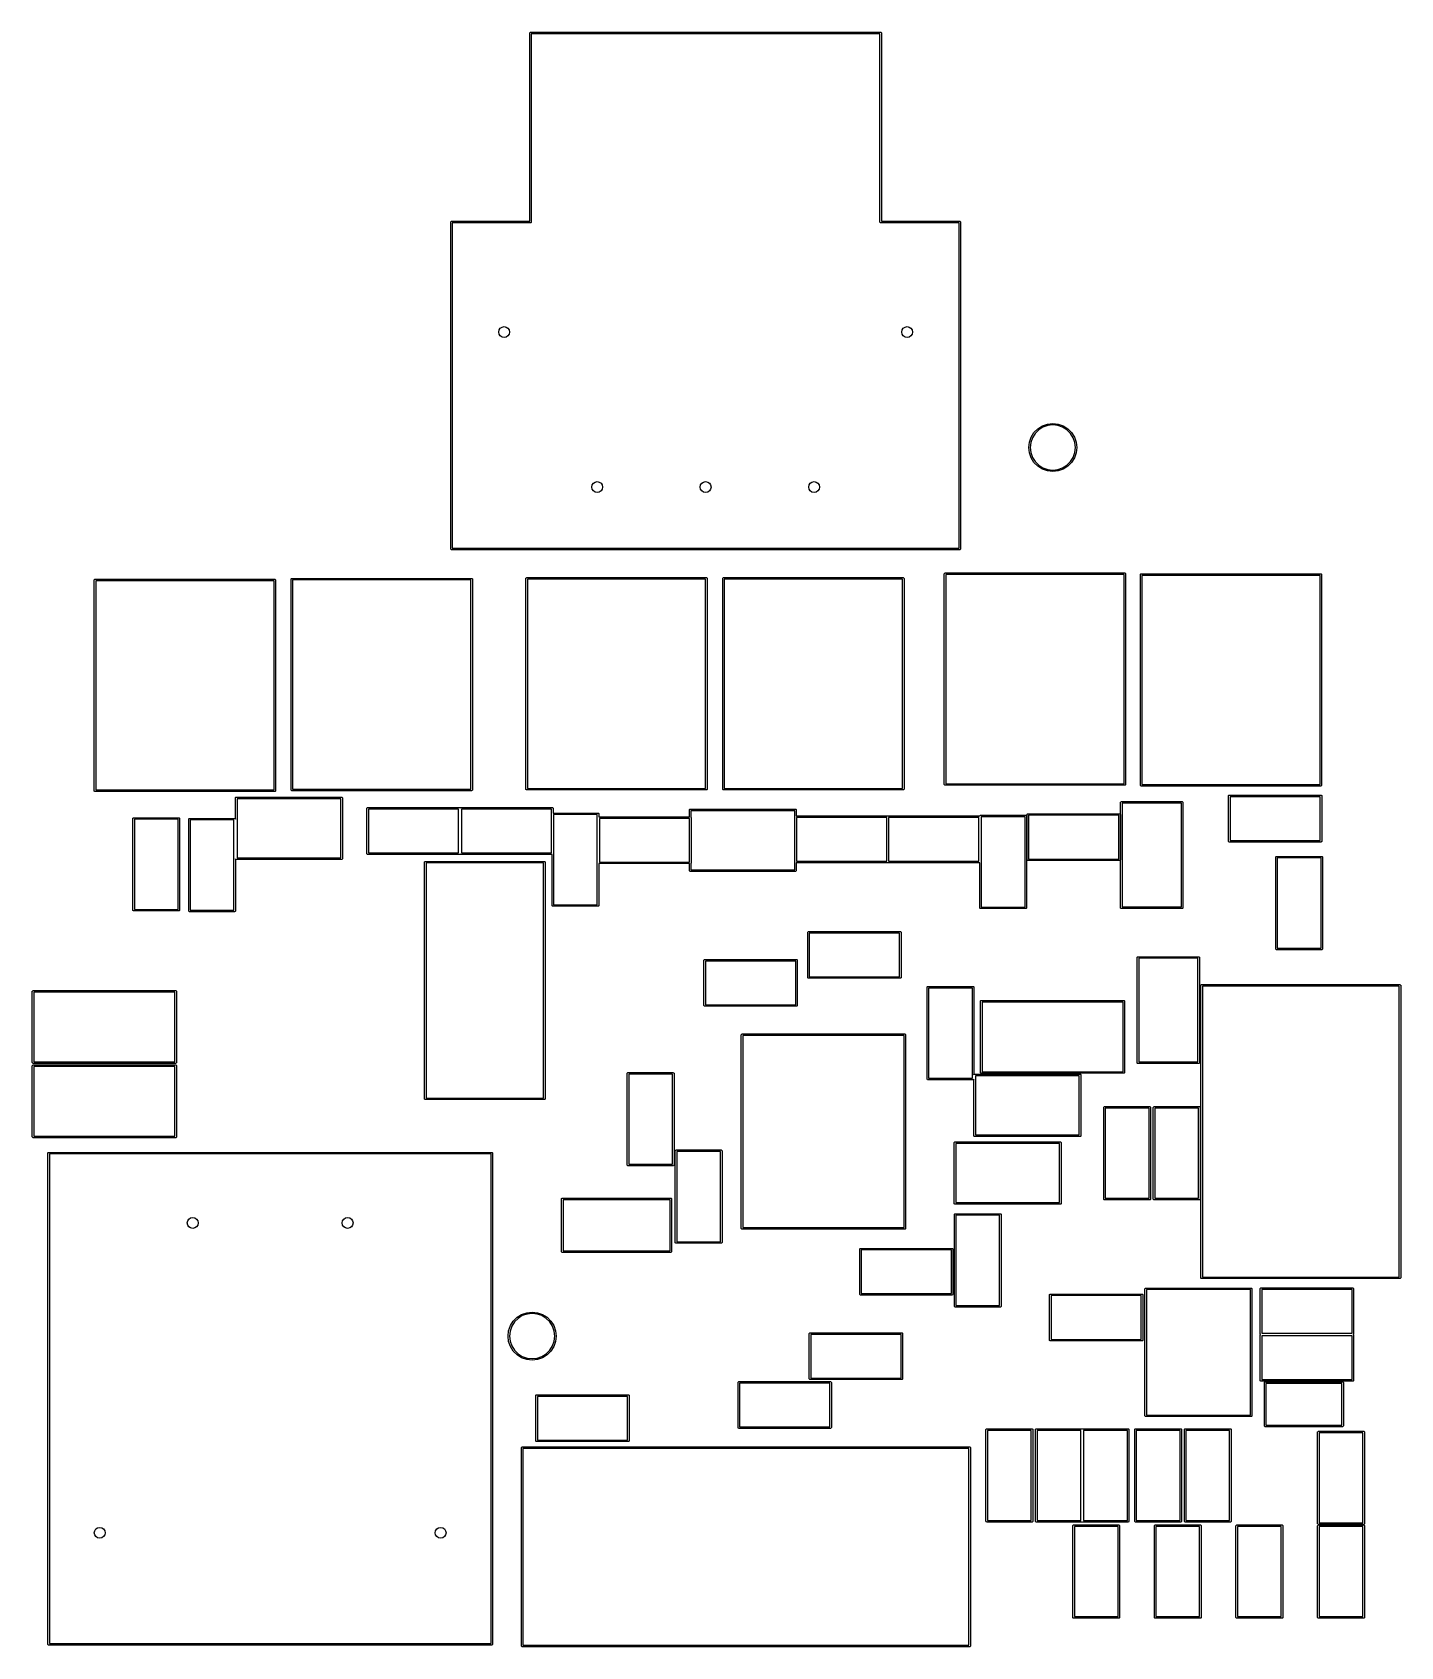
# Model space of a CAD drawing. Extents: x 4.87 to 6.61, y -5.89 to -3.84.
import ezdxf

# ---------------------------------------------------------------- set-up
doc = ezdxf.new("R2010")
doc.units = 0
doc.header["$MEASUREMENT"] = 0
doc.layers.add('BLACK', color=7, linetype='CONTINUOUS')

msp = doc.modelspace()

# ---------------------------------------------------------------- linework, layer by layer
at = {"layer": 'BLACK', "linetype": 'CONTINUOUS'}
for p, q in [((5.505, -3.8362), (5.5055, -3.8357)), ((5.5055, -3.8357), (5.5059, -3.8356)), ((5.5059, -3.8356), (5.9508, -3.8356)), ((5.9508, -3.8356), (5.9512, -3.8357)), ((5.9512, -3.8357), (5.9517, -3.8362)), ((5.5049, -3.8366), (5.505, -3.8362)), ((5.5049, -4.0758), (5.5049, -3.8366)), ((5.5069, -3.8376), (5.5069, -4.0768)), ((5.9498, -3.8376), (5.5069, -3.8376)), ((5.9498, -4.0768), (5.9498, -3.8376)), ((5.9517, -3.8362), (5.9518, -3.8366)), ((5.9518, -3.8366), (5.9518, -4.0758)), ((5.4045, -4.0768), (5.4046, -4.0764)), ((5.4045, -4.4921), (5.4045, -4.0768)), ((5.4046, -4.0764), (5.4051, -4.0759)), ((5.4051, -4.0759), (5.4055, -4.0758)), ((5.4055, -4.0758), (5.5049, -4.0758)), ((5.5059, -4.0778), (5.4065, -4.0778)), ((5.4065, -4.0778), (5.4065, -4.4911)), ((5.5063, -4.0777), (5.5059, -4.0778)), ((5.5068, -4.0771), (5.5063, -4.0777)), ((5.5069, -4.0768), (5.5068, -4.0771)), ((5.9499, -4.0771), (5.9498, -4.0768)), ((5.9504, -4.0777), (5.9499, -4.0771)), ((5.9508, -4.0778), (5.9504, -4.0777)), ((6.0502, -4.0778), (5.9508, -4.0778)), ((5.9518, -4.0758), (6.0512, -4.0758)), ((6.0502, -4.4911), (6.0502, -4.0778)), ((6.0512, -4.0758), (6.0516, -4.0759)), ((6.0516, -4.0759), (6.0521, -4.0764)), ((6.0521, -4.0764), (6.0522, -4.0768)), ((6.0522, -4.0768), (6.0522, -4.4921)), ((6.1418, -4.35), (6.1454, -4.3442)), ((6.1468, -4.3453), (6.1434, -4.3507)), ((6.1454, -4.3442), (6.1503, -4.3393)), ((6.1514, -4.3407), (6.1468, -4.3453)), ((6.1503, -4.3393), (6.1561, -4.3357)), ((6.1568, -4.3373), (6.1514, -4.3407)), ((6.1561, -4.3357), (6.1625, -4.3334)), ((6.1629, -4.3352), (6.1568, -4.3373)), ((6.1625, -4.3334), (6.1693, -4.3327)), ((6.1693, -4.3345), (6.1629, -4.3352)), ((6.1693, -4.3327), (6.1761, -4.3334)), ((6.1757, -4.3352), (6.1693, -4.3345)), ((6.1818, -4.3373), (6.1757, -4.3352)), ((6.1761, -4.3334), (6.1825, -4.3357)), ((6.1872, -4.3407), (6.1818, -4.3373)), ((6.1825, -4.3357), (6.1883, -4.3393)), ((6.1917, -4.3453), (6.1872, -4.3407)), ((6.1883, -4.3393), (6.1931, -4.3442)), ((6.1952, -4.3507), (6.1917, -4.3453)), ((6.1931, -4.3442), (6.1968, -4.35)), ((6.1388, -4.3632), (6.1395, -4.3564)), ((6.1395, -4.37), (6.1388, -4.3632)), ((6.1395, -4.3564), (6.1418, -4.35)), ((6.1413, -4.3568), (6.1406, -4.3632)), ((6.1406, -4.3632), (6.1413, -4.3696)), ((6.1434, -4.3507), (6.1413, -4.3568)), ((6.1973, -4.3568), (6.1952, -4.3507)), ((6.1968, -4.35), (6.199, -4.3564)), ((6.198, -4.3632), (6.1973, -4.3568)), ((6.1973, -4.3696), (6.198, -4.3632)), ((6.199, -4.3564), (6.1998, -4.3632)), ((6.1998, -4.3632), (6.199, -4.37)), ((6.1418, -4.3764), (6.1395, -4.37)), ((6.1413, -4.3696), (6.1434, -4.3757)), ((6.1454, -4.3822), (6.1418, -4.3764)), ((6.1434, -4.3757), (6.1468, -4.3811)), ((6.1503, -4.387), (6.1454, -4.3822)), ((6.1468, -4.3811), (6.1514, -4.3856)), ((6.1561, -4.3907), (6.1503, -4.387)), ((6.1514, -4.3856), (6.1568, -4.3891)), ((6.1568, -4.3891), (6.1629, -4.3912)), ((6.1757, -4.3912), (6.1818, -4.3891)), ((6.1818, -4.3891), (6.1872, -4.3856)), ((6.1883, -4.387), (6.1825, -4.3907)), ((6.1872, -4.3856), (6.1917, -4.3811)), ((6.1931, -4.3822), (6.1883, -4.387)), ((6.1917, -4.3811), (6.1952, -4.3757)), ((6.1968, -4.3764), (6.1931, -4.3822)), ((6.1952, -4.3757), (6.1973, -4.3696)), ((6.199, -4.37), (6.1968, -4.3764)), ((6.1625, -4.3929), (6.1561, -4.3907)), ((6.1693, -4.3937), (6.1625, -4.3929)), ((6.1629, -4.3912), (6.1693, -4.3919)), ((6.1693, -4.3919), (6.1757, -4.3912)), ((6.1761, -4.3929), (6.1693, -4.3937)), ((6.1825, -4.3907), (6.1761, -4.3929)), ((5.4065, -4.4911), (6.0502, -4.4911)), ((5.4046, -4.4925), (5.4045, -4.4921)), ((5.4051, -4.493), (5.4046, -4.4925)), ((5.4055, -4.4931), (5.4051, -4.493)), ((6.0512, -4.4931), (5.4055, -4.4931)), ((6.0516, -4.493), (6.0512, -4.4931)), ((6.0521, -4.4925), (6.0516, -4.493)), ((6.0522, -4.4921), (6.0521, -4.4925)), ((4.9518, -4.5311), (4.9524, -4.5306)), ((4.9518, -4.5315), (4.9518, -4.5311)), ((4.9518, -4.7992), (4.9518, -4.5315)), ((4.9524, -4.5306), (4.9528, -4.5305)), ((4.9528, -4.5305), (5.1811, -4.5305)), ((4.9537, -4.5325), (4.9537, -4.7982)), ((5.1801, -4.5325), (4.9537, -4.5325)), ((5.1801, -4.7982), (5.1801, -4.5325)), ((5.1811, -4.5305), (5.1815, -4.5306)), ((5.1815, -4.5306), (5.182, -4.5311)), ((5.182, -4.5311), (5.1821, -4.5315)), ((5.1821, -4.5315), (5.1821, -4.7992)), ((5.2018, -4.5301), (5.2024, -4.5296)), ((5.2018, -4.5305), (5.2018, -4.5301)), ((5.2018, -4.7982), (5.2018, -4.5305)), ((5.2024, -4.5296), (5.2028, -4.5295)), ((5.2028, -4.5295), (5.4311, -4.5295)), ((5.2037, -4.5315), (5.2037, -4.7972)), ((5.4301, -4.5315), (5.2037, -4.5315)), ((5.4301, -4.7972), (5.4301, -4.5315)), ((5.4311, -4.5295), (5.4315, -4.5296)), ((5.4315, -4.5296), (5.432, -4.5301)), ((5.432, -4.5301), (5.4321, -4.5305)), ((5.4321, -4.5305), (5.4321, -4.7982)), ((5.5, -4.5295), (5.5001, -4.5292)), ((5.5, -4.7972), (5.5, -4.5295)), ((5.5001, -4.5292), (5.5006, -4.5286)), ((5.5006, -4.5286), (5.501, -4.5285)), ((5.501, -4.5285), (5.7293, -4.5285)), ((5.502, -4.5305), (5.502, -4.7963)), ((5.7283, -4.5305), (5.502, -4.5305)), ((5.7283, -4.7963), (5.7283, -4.5305)), ((5.7293, -4.5285), (5.7297, -4.5286)), ((5.7297, -4.5286), (5.7302, -4.5292)), ((5.7302, -4.5292), (5.7303, -4.5295)), ((5.7303, -4.5295), (5.7303, -4.7972)), ((5.75, -4.5295), (5.7501, -4.5292)), ((5.75, -4.7972), (5.75, -4.5295)), ((5.7501, -4.5292), (5.7506, -4.5286)), ((5.7506, -4.5286), (5.751, -4.5285)), ((5.751, -4.5285), (5.9793, -4.5285)), ((5.752, -4.5305), (5.752, -4.7963)), ((5.9783, -4.5305), (5.752, -4.5305)), ((5.9783, -4.7963), (5.9783, -4.5305)), ((5.9793, -4.5285), (5.9797, -4.5286)), ((5.9797, -4.5286), (5.9802, -4.5292)), ((5.9802, -4.5292), (5.9803, -4.5295)), ((5.9803, -4.5295), (5.9803, -4.7972)), ((6.0315, -4.5236), (6.0316, -4.5232)), ((6.0315, -4.7913), (6.0315, -4.5236)), ((6.0316, -4.5232), (6.0321, -4.5227)), ((6.0321, -4.5227), (6.0325, -4.5226)), ((6.0325, -4.5226), (6.2608, -4.5226)), ((6.0335, -4.5246), (6.0335, -4.7904)), ((6.2598, -4.5246), (6.0335, -4.5246)), ((6.2598, -4.7904), (6.2598, -4.5246)), ((6.2608, -4.5226), (6.2612, -4.5227)), ((6.2612, -4.5227), (6.2617, -4.5232)), ((6.2617, -4.5232), (6.2618, -4.5236)), ((6.2618, -4.5236), (6.2618, -4.7913)), ((6.2805, -4.5246), (6.2806, -4.5242)), ((6.2805, -4.7923), (6.2805, -4.5246)), ((6.2806, -4.5242), (6.2811, -4.5237)), ((6.2811, -4.5237), (6.2815, -4.5236)), ((6.2815, -4.5236), (6.5098, -4.5236)), ((6.2825, -4.5256), (6.2825, -4.7913)), ((6.5089, -4.5256), (6.2825, -4.5256)), ((6.5089, -4.7913), (6.5089, -4.5256)), ((6.5098, -4.5236), (6.5102, -4.5237)), ((6.5102, -4.5237), (6.5108, -4.5242)), ((6.5108, -4.5242), (6.5108, -4.5246)), ((6.5108, -4.5246), (6.5108, -4.7923)), ((4.9518, -4.7996), (4.9518, -4.7992)), ((4.9524, -4.8001), (4.9518, -4.7996)), ((4.9537, -4.7982), (5.1801, -4.7982)), ((5.182, -4.7996), (5.1815, -4.8001)), ((5.1821, -4.7992), (5.182, -4.7996)), ((5.2018, -4.7986), (5.2018, -4.7982)), ((5.2024, -4.7991), (5.2018, -4.7986)), ((5.2028, -4.7992), (5.2024, -4.7991)), ((5.4311, -4.7992), (5.2028, -4.7992)), ((5.2037, -4.7972), (5.4301, -4.7972)), ((5.4315, -4.7991), (5.4311, -4.7992)), ((5.432, -4.7986), (5.4315, -4.7991)), ((5.4321, -4.7982), (5.432, -4.7986)), ((5.5001, -4.7976), (5.5, -4.7972)), ((5.5006, -4.7982), (5.5001, -4.7976)), ((5.501, -4.7982), (5.5006, -4.7982)), ((5.7293, -4.7982), (5.501, -4.7982)), ((5.502, -4.7963), (5.7283, -4.7963)), ((5.7297, -4.7982), (5.7293, -4.7982)), ((5.7302, -4.7976), (5.7297, -4.7982)), ((5.7303, -4.7972), (5.7302, -4.7976)), ((5.7501, -4.7976), (5.75, -4.7972)), ((5.7506, -4.7982), (5.7501, -4.7976)), ((5.751, -4.7982), (5.7506, -4.7982)), ((5.9793, -4.7982), (5.751, -4.7982)), ((5.752, -4.7963), (5.9783, -4.7963)), ((5.9797, -4.7982), (5.9793, -4.7982)), ((5.9802, -4.7976), (5.9797, -4.7982)), ((5.9803, -4.7972), (5.9802, -4.7976)), ((6.0316, -4.7917), (6.0315, -4.7913)), ((6.0321, -4.7922), (6.0316, -4.7917)), ((6.0325, -4.7923), (6.0321, -4.7922)), ((6.2608, -4.7923), (6.0325, -4.7923)), ((6.0335, -4.7904), (6.2598, -4.7904)), ((6.2612, -4.7922), (6.2608, -4.7923)), ((6.2617, -4.7917), (6.2612, -4.7922)), ((6.2618, -4.7913), (6.2617, -4.7917)), ((6.2806, -4.7927), (6.2805, -4.7923)), ((6.2811, -4.7932), (6.2806, -4.7927)), ((6.2815, -4.7933), (6.2811, -4.7932)), ((6.5098, -4.7933), (6.2815, -4.7933)), ((6.2825, -4.7913), (6.5089, -4.7913)), ((6.5102, -4.7932), (6.5098, -4.7933)), ((6.5108, -4.7927), (6.5102, -4.7932)), ((6.5108, -4.7923), (6.5108, -4.7927)), ((4.9528, -4.8002), (4.9524, -4.8001)), ((5.1811, -4.8002), (4.9528, -4.8002)), ((5.1311, -4.8084), (5.1312, -4.808)), ((5.1311, -4.8354), (5.1311, -4.8084)), ((5.1312, -4.808), (5.1317, -4.8075)), ((5.1317, -4.8075), (5.1321, -4.8074)), ((5.1321, -4.8074), (5.2659, -4.8074)), ((5.1331, -4.8094), (5.1331, -4.8846)), ((5.2649, -4.8094), (5.1331, -4.8094)), ((5.1815, -4.8001), (5.1811, -4.8002)), ((5.2649, -4.8846), (5.2649, -4.8094)), ((5.2659, -4.8074), (5.2663, -4.8075)), ((5.2663, -4.8075), (5.2668, -4.808)), ((5.2668, -4.808), (5.2669, -4.8084)), ((5.2669, -4.8084), (5.2669, -4.8856)), ((6.2554, -4.8141), (6.2555, -4.8137)), ((6.2554, -4.9479), (6.2554, -4.8141)), ((6.2555, -4.8137), (6.256, -4.8132)), ((6.256, -4.8132), (6.2564, -4.8131)), ((6.2564, -4.8131), (6.3336, -4.8131)), ((6.2574, -4.8151), (6.2574, -4.9469)), ((6.3326, -4.8151), (6.2574, -4.8151)), ((6.3326, -4.9469), (6.3326, -4.8151)), ((6.3336, -4.8131), (6.334, -4.8132)), ((6.334, -4.8132), (6.3345, -4.8137)), ((6.3345, -4.8137), (6.3346, -4.8141)), ((6.3346, -4.8141), (6.3346, -4.9479)), ((6.3925, -4.8059), (6.3926, -4.8055)), ((6.3925, -4.8634), (6.3925, -4.8059)), ((6.3926, -4.8055), (6.3931, -4.805)), ((6.3931, -4.805), (6.3935, -4.8049)), ((6.3935, -4.8049), (6.51, -4.8049)), ((6.3945, -4.8069), (6.3945, -4.8624)), ((6.5091, -4.8069), (6.3945, -4.8069)), ((6.5091, -4.8624), (6.5091, -4.8069)), ((6.51, -4.8049), (6.5104, -4.805)), ((6.5104, -4.805), (6.5109, -4.8055)), ((6.5109, -4.8055), (6.511, -4.8059)), ((6.511, -4.8059), (6.511, -4.8634)), ((5.0008, -4.8344), (5.0009, -4.8341)), ((5.0008, -4.951), (5.0008, -4.8344)), ((5.0009, -4.8341), (5.0014, -4.8335)), ((5.0014, -4.8335), (5.0018, -4.8335)), ((5.0018, -4.8335), (5.0593, -4.8335)), ((5.0028, -4.8354), (5.0028, -4.95)), ((5.0583, -4.8354), (5.0028, -4.8354)), ((5.0583, -4.95), (5.0583, -4.8354)), ((5.0593, -4.8335), (5.0596, -4.8335)), ((5.0596, -4.8335), (5.0602, -4.8341)), ((5.0602, -4.8341), (5.0602, -4.8344)), ((5.0602, -4.8344), (5.0602, -4.951)), ((5.0717, -4.8351), (5.0723, -4.8345)), ((5.0717, -4.8354), (5.0717, -4.8351)), ((5.0717, -4.952), (5.0717, -4.8354)), ((5.0723, -4.8345), (5.0726, -4.8344)), ((5.0726, -4.8344), (5.1301, -4.8344)), ((5.0736, -4.8364), (5.0736, -4.951)), ((5.1291, -4.8364), (5.0736, -4.8364)), ((5.1291, -4.951), (5.1291, -4.8364)), ((5.1301, -4.8344), (5.1305, -4.8345)), ((5.1305, -4.8345), (5.131, -4.8351)), ((5.131, -4.8351), (5.1311, -4.8354)), ((5.298, -4.8217), (5.2981, -4.8213)), ((5.298, -4.8791), (5.298, -4.8217)), ((5.2981, -4.8213), (5.2986, -4.8207)), ((5.2986, -4.8207), (5.299, -4.8207)), ((5.299, -4.8207), (5.4156, -4.8207)), ((5.3, -4.8226), (5.3, -4.8781)), ((5.4146, -4.8226), (5.3, -4.8226)), ((5.4146, -4.8781), (5.4146, -4.8226)), ((5.4156, -4.8207), (5.4159, -4.8207)), ((5.4159, -4.8207), (5.4163, -4.8212)), ((5.4163, -4.8212), (5.4167, -4.8207)), ((5.4167, -4.8207), (5.4171, -4.8207)), ((5.4171, -4.8207), (5.5337, -4.8207)), ((5.4181, -4.8226), (5.4181, -4.8781)), ((5.5327, -4.8226), (5.4181, -4.8226)), ((5.5327, -4.8781), (5.5327, -4.8226)), ((5.5337, -4.8207), (5.534, -4.8207)), ((5.534, -4.8207), (5.5346, -4.8213)), ((5.5346, -4.8213), (5.5346, -4.8217)), ((5.5346, -4.8217), (5.5346, -4.8276)), ((5.5346, -4.8276), (5.5917, -4.8276)), ((5.5352, -4.8295), (5.5352, -4.9441)), ((5.5907, -4.8295), (5.5352, -4.8295)), ((5.5907, -4.9441), (5.5907, -4.8295)), ((5.5917, -4.8276), (5.5921, -4.8276)), ((5.5921, -4.8276), (5.5926, -4.8282)), ((5.5926, -4.8282), (5.5927, -4.8285)), ((5.5927, -4.8285), (5.5927, -4.8325)), ((5.5927, -4.8325), (5.7077, -4.8325)), ((5.5933, -4.8344), (5.5933, -4.89)), ((5.7077, -4.8344), (5.5933, -4.8344)), ((5.7077, -4.8236), (5.7078, -4.8232)), ((5.7077, -4.8325), (5.7077, -4.8236)), ((5.7077, -4.89), (5.7077, -4.8344)), ((5.7078, -4.8232), (5.7083, -4.8227)), ((5.7083, -4.8227), (5.7087, -4.8226)), ((5.7087, -4.8226), (5.8425, -4.8226)), ((5.7096, -4.8246), (5.7096, -4.833)), ((5.8415, -4.8246), (5.7096, -4.8246)), ((5.7096, -4.833), (5.7098, -4.8331)), ((5.7098, -4.8331), (5.7098, -4.8335)), ((5.7098, -4.8335), (5.7098, -4.8909)), ((5.8415, -4.8998), (5.8415, -4.8246)), ((5.8425, -4.8226), (5.8429, -4.8227)), ((5.8429, -4.8227), (5.8434, -4.8232)), ((5.8434, -4.8232), (5.8435, -4.8236)), ((5.8435, -4.8236), (5.8435, -4.8313)), ((5.8435, -4.8313), (5.9593, -4.8313)), ((5.8437, -4.8332), (5.8437, -4.8888)), ((5.9583, -4.8332), (5.8437, -4.8332)), ((5.9583, -4.8888), (5.9583, -4.8332)), ((5.9593, -4.8313), (5.9595, -4.8313)), ((5.9595, -4.8313), (5.9597, -4.8313)), ((5.9597, -4.8313), (6.0763, -4.8313)), ((5.9607, -4.8332), (5.9607, -4.8888)), ((6.0753, -4.8332), (5.9607, -4.8332)), ((6.0753, -4.8888), (6.0753, -4.8332)), ((6.0763, -4.8313), (6.0766, -4.8313)), ((6.0766, -4.8311), (6.0772, -4.8306)), ((6.0766, -4.8313), (6.0766, -4.8311)), ((6.0772, -4.8306), (6.0776, -4.8305)), ((6.0776, -4.8305), (6.135, -4.8305)), ((6.0785, -4.8325), (6.0785, -4.947)), ((6.1341, -4.8325), (6.0785, -4.8325)), ((6.1341, -4.947), (6.1341, -4.8325)), ((6.135, -4.8305), (6.1354, -4.8306)), ((6.1354, -4.8306), (6.1359, -4.8311)), ((6.1359, -4.8311), (6.136, -4.8315)), ((6.136, -4.8315), (6.136, -4.948)), ((6.1366, -4.8295), (6.1367, -4.8292)), ((6.1366, -4.887), (6.1366, -4.8295)), ((6.1367, -4.8292), (6.1372, -4.8286)), ((6.1372, -4.8286), (6.1376, -4.8285)), ((6.1376, -4.8285), (6.2541, -4.8285)), ((6.1386, -4.8305), (6.1386, -4.886)), ((6.2531, -4.8305), (6.1386, -4.8305)), ((6.2531, -4.886), (6.2531, -4.8305)), ((6.2541, -4.8285), (6.2545, -4.8286)), ((6.2545, -4.8286), (6.255, -4.8292)), ((6.255, -4.8292), (6.2551, -4.8295)), ((6.2551, -4.8295), (6.2551, -4.887)), ((5.2981, -4.8795), (5.298, -4.8791)), ((5.2986, -4.88), (5.2981, -4.8795)), ((5.299, -4.8801), (5.2986, -4.88)), ((5.4156, -4.8801), (5.299, -4.8801)), ((5.3, -4.8781), (5.4146, -4.8781)), ((5.4159, -4.88), (5.4156, -4.8801)), ((5.4163, -4.8796), (5.4159, -4.88)), ((5.4167, -4.88), (5.4163, -4.8796)), ((5.4171, -4.8801), (5.4167, -4.88)), ((5.5333, -4.8801), (5.4171, -4.8801)), ((5.4181, -4.8781), (5.5327, -4.8781)), ((5.5333, -4.9451), (5.5333, -4.8801)), ((6.3926, -4.8638), (6.3925, -4.8634)), ((6.3931, -4.8643), (6.3926, -4.8638)), ((6.3935, -4.8644), (6.3931, -4.8643)), ((6.51, -4.8644), (6.3935, -4.8644)), ((6.3945, -4.8624), (6.5091, -4.8624)), ((6.5104, -4.8643), (6.51, -4.8644)), ((6.5109, -4.8638), (6.5104, -4.8643)), ((6.511, -4.8634), (6.5109, -4.8638)), ((5.1312, -4.886), (5.1311, -4.8857)), ((5.1311, -4.8857), (5.1311, -4.952)), ((5.1317, -4.8865), (5.1312, -4.886)), ((5.1321, -4.8866), (5.1317, -4.8865)), ((5.2659, -4.8866), (5.1321, -4.8866)), ((5.1331, -4.8846), (5.2649, -4.8846)), ((5.2663, -4.8865), (5.2659, -4.8866)), ((5.2668, -4.886), (5.2663, -4.8865)), ((5.2669, -4.8856), (5.2668, -4.886)), ((5.3713, -4.8896), (5.3719, -4.8891)), ((5.3713, -4.89), (5.3713, -4.8896)), ((5.3713, -5.1907), (5.3713, -4.89)), ((5.3719, -4.8891), (5.3722, -4.889)), ((5.3722, -4.889), (5.5234, -4.889)), ((5.3732, -4.8909), (5.3732, -5.1898)), ((5.5224, -4.8909), (5.3732, -4.8909)), ((5.5224, -5.1898), (5.5224, -4.8909)), ((5.5234, -4.889), (5.5238, -4.8891)), ((5.5238, -4.8891), (5.5243, -4.8896)), ((5.5243, -4.8896), (5.5244, -4.89)), ((5.5244, -4.89), (5.5244, -5.1907)), ((5.7077, -4.8919), (5.5927, -4.8919)), ((5.5927, -4.8919), (5.5927, -4.9451)), ((5.5933, -4.89), (5.7077, -4.89)), ((5.7077, -4.9008), (5.7077, -4.8919)), ((5.7078, -4.9012), (5.7077, -4.9008)), ((5.7083, -4.9017), (5.7078, -4.9012)), ((5.7087, -4.9018), (5.7083, -4.9017)), ((5.8425, -4.9018), (5.7087, -4.9018)), ((5.7098, -4.8913), (5.7096, -4.8914)), ((5.7096, -4.8914), (5.7096, -4.8998)), ((5.7096, -4.8998), (5.8415, -4.8998)), ((5.7098, -4.8909), (5.7098, -4.8913)), ((5.8429, -4.9017), (5.8425, -4.9018)), ((5.8434, -4.9012), (5.8429, -4.9017)), ((5.8435, -4.9008), (5.8434, -4.9012)), ((5.9593, -4.8907), (5.8435, -4.8907)), ((5.8435, -4.8907), (5.8435, -4.9008)), ((5.8437, -4.8888), (5.9583, -4.8888)), ((5.9595, -4.8907), (5.9593, -4.8907)), ((5.9597, -4.8907), (5.9595, -4.8907)), ((6.0763, -4.8907), (5.9597, -4.8907)), ((5.9607, -4.8888), (6.0753, -4.8888)), ((6.0766, -4.8907), (6.0763, -4.8907)), ((6.0766, -4.948), (6.0766, -4.8907)), ((6.1367, -4.8874), (6.1366, -4.887)), ((6.1372, -4.8879), (6.1367, -4.8874)), ((6.1376, -4.888), (6.1372, -4.8879)), ((6.2541, -4.888), (6.1376, -4.888)), ((6.1386, -4.886), (6.2531, -4.886)), ((6.2545, -4.8879), (6.2541, -4.888)), ((6.255, -4.8874), (6.2545, -4.8879)), ((6.2551, -4.887), (6.255, -4.8874)), ((6.4526, -4.8833), (6.4532, -4.8828)), ((6.4526, -4.8837), (6.4526, -4.8833)), ((6.4526, -5.0002), (6.4526, -4.8837)), ((6.4532, -4.8828), (6.4535, -4.8827)), ((6.4535, -4.8827), (6.511, -4.8827)), ((6.4545, -4.8846), (6.4545, -4.9992)), ((6.51, -4.8846), (6.4545, -4.8846)), ((6.51, -4.9992), (6.51, -4.8846)), ((6.511, -4.8827), (6.5114, -4.8828)), ((6.5114, -4.8828), (6.5119, -4.8833)), ((6.5119, -4.8833), (6.512, -4.8837)), ((6.512, -4.8837), (6.512, -5.0002)), ((5.0009, -4.9514), (5.0008, -4.951)), ((5.0014, -4.9519), (5.0009, -4.9514)), ((5.0018, -4.952), (5.0014, -4.9519)), ((5.0593, -4.952), (5.0018, -4.952)), ((5.0028, -4.95), (5.0583, -4.95)), ((5.0596, -4.9519), (5.0593, -4.952)), ((5.0602, -4.9514), (5.0596, -4.9519)), ((5.0602, -4.951), (5.0602, -4.9514)), ((5.0717, -4.9523), (5.0717, -4.952)), ((5.0723, -4.9529), (5.0717, -4.9523)), ((5.0726, -4.953), (5.0723, -4.9529)), ((5.1301, -4.953), (5.0726, -4.953)), ((5.0736, -4.951), (5.1291, -4.951)), ((5.1305, -4.9529), (5.1301, -4.953)), ((5.131, -4.9523), (5.1305, -4.9529)), ((5.1311, -4.952), (5.131, -4.9523)), ((5.5333, -4.9455), (5.5333, -4.9451)), ((5.5339, -4.946), (5.5333, -4.9455)), ((5.5343, -4.9461), (5.5339, -4.946)), ((5.5917, -4.9461), (5.5343, -4.9461)), ((5.5352, -4.9441), (5.5907, -4.9441)), ((5.5921, -4.946), (5.5917, -4.9461)), ((5.5926, -4.9455), (5.5921, -4.946)), ((5.5927, -4.9451), (5.5926, -4.9455)), ((6.0766, -4.9484), (6.0766, -4.948)), ((6.0772, -4.9489), (6.0766, -4.9484)), ((6.0776, -4.949), (6.0772, -4.9489)), ((6.135, -4.949), (6.0776, -4.949)), ((6.0785, -4.947), (6.1341, -4.947)), ((6.1354, -4.9489), (6.135, -4.949)), ((6.1359, -4.9484), (6.1354, -4.9489)), ((6.136, -4.948), (6.1359, -4.9484)), ((6.2555, -4.9483), (6.2554, -4.9479)), ((6.256, -4.9488), (6.2555, -4.9483)), ((6.2564, -4.9489), (6.256, -4.9488)), ((6.3336, -4.9489), (6.2564, -4.9489)), ((6.2574, -4.9469), (6.3326, -4.9469)), ((6.334, -4.9488), (6.3336, -4.9489)), ((6.3345, -4.9483), (6.334, -4.9488)), ((6.3346, -4.9479), (6.3345, -4.9483)), ((5.8581, -4.9788), (5.8587, -4.9782)), ((5.8581, -4.9791), (5.8581, -4.9788)), ((5.8581, -5.0366), (5.8581, -4.9791)), ((5.8587, -4.9782), (5.8591, -4.9781)), ((5.8591, -4.9781), (5.9756, -4.9781)), ((5.86, -4.9801), (5.86, -5.0356)), ((5.9746, -4.9801), (5.86, -4.9801)), ((5.9746, -5.0356), (5.9746, -4.9801)), ((5.9756, -4.9781), (5.976, -4.9782)), ((5.976, -4.9782), (5.9765, -4.9788)), ((5.9765, -4.9788), (5.9766, -4.9791)), ((5.9766, -4.9791), (5.9766, -5.0366)), ((6.4526, -5.0006), (6.4526, -5.0002)), ((6.4532, -5.0011), (6.4526, -5.0006)), ((6.4535, -5.0012), (6.4532, -5.0011)), ((6.511, -5.0012), (6.4535, -5.0012)), ((6.4545, -4.9992), (6.51, -4.9992)), ((6.5114, -5.0011), (6.511, -5.0012)), ((6.5119, -5.0006), (6.5114, -5.0011)), ((6.512, -5.0002), (6.5119, -5.0006)), ((5.7262, -5.0146), (5.7263, -5.0142)), ((5.7262, -5.072), (5.7262, -5.0146)), ((5.7263, -5.0142), (5.7268, -5.0137)), ((5.7268, -5.0137), (5.7272, -5.0136)), ((5.7272, -5.0136), (5.8437, -5.0136)), ((5.7281, -5.0156), (5.7281, -5.0711)), ((5.8427, -5.0156), (5.7281, -5.0156)), ((5.8427, -5.0711), (5.8427, -5.0156)), ((5.8437, -5.0136), (5.8441, -5.0137)), ((5.8441, -5.0137), (5.8446, -5.0142)), ((5.8446, -5.0142), (5.8447, -5.0146)), ((5.8447, -5.0146), (5.8447, -5.072)), ((6.2764, -5.0111), (6.2765, -5.0107)), ((6.2764, -5.1449), (6.2764, -5.0111)), ((6.2765, -5.0107), (6.277, -5.0102)), ((6.277, -5.0102), (6.2774, -5.0101)), ((6.2774, -5.0101), (6.3546, -5.0101)), ((6.2784, -5.0121), (6.2784, -5.1439)), ((6.3536, -5.0121), (6.2784, -5.0121)), ((6.3536, -5.1439), (6.3536, -5.0121)), ((6.3546, -5.0101), (6.355, -5.0102)), ((6.355, -5.0102), (6.3555, -5.0107)), ((6.3555, -5.0107), (6.3556, -5.0111)), ((6.3556, -5.0111), (6.3556, -5.1449)), ((5.8581, -5.037), (5.8581, -5.0366)), ((5.8587, -5.0375), (5.8581, -5.037)), ((5.8591, -5.0376), (5.8587, -5.0375)), ((5.9756, -5.0376), (5.8591, -5.0376)), ((5.86, -5.0356), (5.9746, -5.0356)), ((5.976, -5.0375), (5.9756, -5.0376)), ((5.9765, -5.037), (5.976, -5.0375)), ((5.9766, -5.0366), (5.9765, -5.037)), ((6.3574, -5.0461), (6.3579, -5.0455)), ((6.3579, -5.0455), (6.3583, -5.0455)), ((6.3583, -5.0455), (6.6102, -5.0455)), ((6.6102, -5.0455), (6.6106, -5.0455)), ((6.6106, -5.0455), (6.6111, -5.0461)), ((4.873, -5.0541), (4.8731, -5.0538)), ((4.873, -5.1447), (4.873, -5.0541)), ((4.8731, -5.0538), (4.8736, -5.0532)), ((4.8736, -5.0532), (4.874, -5.0531)), ((4.874, -5.0531), (5.0551, -5.0531)), ((4.875, -5.0551), (4.875, -5.1437)), ((5.0541, -5.0551), (4.875, -5.0551)), ((5.0541, -5.1437), (5.0541, -5.0551)), ((5.0551, -5.0531), (5.0555, -5.0532)), ((5.0555, -5.0532), (5.056, -5.0538)), ((5.056, -5.0538), (5.0561, -5.0541)), ((5.0561, -5.0541), (5.0561, -5.1447)), ((6.0096, -5.049), (6.0097, -5.0486)), ((6.0096, -5.1656), (6.0096, -5.049)), ((6.0097, -5.0486), (6.0103, -5.0481)), ((6.0103, -5.0481), (6.0106, -5.048)), ((6.0106, -5.048), (6.0681, -5.048)), ((6.0116, -5.05), (6.0116, -5.1646)), ((6.0671, -5.05), (6.0116, -5.05)), ((6.0671, -5.1646), (6.0671, -5.05)), ((6.0681, -5.048), (6.0685, -5.0481)), ((6.0685, -5.0481), (6.069, -5.0486)), ((6.069, -5.0486), (6.0691, -5.049)), ((6.0691, -5.049), (6.0691, -5.1604)), ((6.0775, -5.0663), (6.0781, -5.0658)), ((6.0775, -5.0667), (6.0775, -5.0663)), ((6.0781, -5.0658), (6.0784, -5.0657)), ((6.0784, -5.0657), (6.2596, -5.0657)), ((6.2596, -5.0657), (6.2599, -5.0658)), ((6.2599, -5.0658), (6.2605, -5.0663)), ((6.2605, -5.0663), (6.2605, -5.0667)), ((6.3573, -5.0465), (6.3574, -5.0461)), ((6.3573, -5.4181), (6.3573, -5.0465)), ((6.3593, -5.0474), (6.3593, -5.4171)), ((6.6093, -5.0474), (6.3593, -5.0474)), ((6.6093, -5.4171), (6.6093, -5.0474)), ((6.6111, -5.0461), (6.6112, -5.0465)), ((6.6112, -5.0465), (6.6112, -5.4181)), ((5.7263, -5.0724), (5.7262, -5.072)), ((5.7268, -5.073), (5.7263, -5.0724)), ((5.7272, -5.073), (5.7268, -5.073)), ((5.8437, -5.073), (5.7272, -5.073)), ((5.7281, -5.0711), (5.8427, -5.0711)), ((5.8441, -5.073), (5.8437, -5.073)), ((5.8446, -5.0724), (5.8441, -5.073)), ((5.8447, -5.072), (5.8446, -5.0724)), ((6.0775, -5.1573), (6.0775, -5.0667)), ((6.0794, -5.0677), (6.0794, -5.1563)), ((6.2586, -5.0677), (6.0794, -5.0677)), ((6.2586, -5.1563), (6.2586, -5.0677)), ((6.2605, -5.0667), (6.2605, -5.1573)), ((5.7736, -5.1093), (5.7737, -5.1089)), ((5.7736, -5.3553), (5.7736, -5.1093)), ((5.7737, -5.1089), (5.7742, -5.1083)), ((5.7742, -5.1083), (5.7746, -5.1083)), ((5.7746, -5.1083), (5.9813, -5.1083)), ((5.7756, -5.1102), (5.7756, -5.3543)), ((5.9803, -5.1102), (5.7756, -5.1102)), ((5.9803, -5.3543), (5.9803, -5.1102)), ((5.9813, -5.1083), (5.9817, -5.1083)), ((5.9817, -5.1083), (5.9822, -5.1089)), ((5.9822, -5.1089), (5.9823, -5.1093)), ((5.9823, -5.1093), (5.9823, -5.3553)), ((4.8731, -5.1451), (4.873, -5.1447)), ((4.873, -5.1486), (4.8731, -5.1482)), ((4.8736, -5.1456), (4.8731, -5.1451)), ((4.8731, -5.1482), (4.8736, -5.1477)), ((4.874, -5.1457), (4.8736, -5.1456)), ((4.8736, -5.1477), (4.874, -5.1476)), ((5.0551, -5.1457), (4.874, -5.1457)), ((4.874, -5.1476), (5.0551, -5.1476)), ((4.875, -5.1437), (5.0541, -5.1437)), ((5.0555, -5.1456), (5.0551, -5.1457)), ((5.0551, -5.1476), (5.0555, -5.1477)), ((5.056, -5.1451), (5.0555, -5.1456)), ((5.0555, -5.1477), (5.056, -5.1482)), ((5.0561, -5.1447), (5.056, -5.1451)), ((5.056, -5.1482), (5.0561, -5.1486)), ((6.2765, -5.1453), (6.2764, -5.1449)), ((6.277, -5.1458), (6.2765, -5.1453)), ((6.2774, -5.1459), (6.277, -5.1458)), ((6.3546, -5.1459), (6.2774, -5.1459)), ((6.2784, -5.1439), (6.3536, -5.1439)), ((6.355, -5.1458), (6.3546, -5.1459)), ((6.3555, -5.1453), (6.355, -5.1458)), ((6.3556, -5.1449), (6.3555, -5.1453)), ((4.873, -5.2392), (4.873, -5.1486)), ((4.875, -5.1496), (4.875, -5.2382)), ((5.0541, -5.1496), (4.875, -5.1496)), ((5.0541, -5.2382), (5.0541, -5.1496)), ((5.0561, -5.1486), (5.0561, -5.2392)), ((5.6287, -5.1583), (5.6288, -5.1579)), ((5.6287, -5.2748), (5.6287, -5.1583)), ((5.6288, -5.1579), (5.6293, -5.1574)), ((5.6293, -5.1574), (5.6297, -5.1573)), ((5.6297, -5.1573), (5.6872, -5.1573)), ((5.6307, -5.1593), (5.6307, -5.2738)), ((5.6862, -5.1593), (5.6307, -5.1593)), ((5.6862, -5.2738), (5.6862, -5.1593)), ((5.6872, -5.1573), (5.6876, -5.1574)), ((5.6876, -5.1574), (5.6881, -5.1579)), ((5.6881, -5.1579), (5.6882, -5.1583)), ((5.6882, -5.1583), (5.6882, -5.2748)), ((6.0097, -5.1659), (6.0096, -5.1656)), ((6.0103, -5.1665), (6.0097, -5.1659)), ((6.0106, -5.1665), (6.0103, -5.1665)), ((6.0681, -5.1665), (6.0106, -5.1665)), ((6.0116, -5.1646), (6.0671, -5.1646)), ((6.0685, -5.1665), (6.0681, -5.1665)), ((6.069, -5.1659), (6.0685, -5.1665)), ((6.0691, -5.1656), (6.069, -5.1659)), ((6.0691, -5.1604), (6.0692, -5.16)), ((6.0691, -5.2376), (6.0691, -5.1656)), ((6.0692, -5.16), (6.0697, -5.1595)), ((6.0697, -5.1595), (6.0701, -5.1594)), ((6.0701, -5.1594), (6.2039, -5.1594)), ((6.0711, -5.1614), (6.0711, -5.2366)), ((6.2029, -5.1614), (6.0711, -5.1614)), ((6.0775, -5.1577), (6.0775, -5.1573)), ((6.0781, -5.1582), (6.0775, -5.1577)), ((6.0784, -5.1583), (6.0781, -5.1582)), ((6.2596, -5.1583), (6.0784, -5.1583)), ((6.0794, -5.1563), (6.2586, -5.1563)), ((6.2029, -5.2366), (6.2029, -5.1614)), ((6.2039, -5.1594), (6.2043, -5.1595)), ((6.2043, -5.1595), (6.2048, -5.16)), ((6.2048, -5.16), (6.2049, -5.1604)), ((6.2049, -5.1604), (6.2049, -5.2376)), ((6.2599, -5.1582), (6.2596, -5.1583)), ((6.2605, -5.1577), (6.2599, -5.1582)), ((6.2605, -5.1573), (6.2605, -5.1577)), ((5.3713, -5.1911), (5.3713, -5.1907)), ((5.3719, -5.1917), (5.3713, -5.1911)), ((5.3722, -5.1917), (5.3719, -5.1917)), ((5.5234, -5.1917), (5.3722, -5.1917)), ((5.3732, -5.1898), (5.5224, -5.1898)), ((5.5238, -5.1917), (5.5234, -5.1917)), ((5.5243, -5.1911), (5.5238, -5.1917)), ((5.5244, -5.1907), (5.5243, -5.1911)), ((6.2341, -5.2012), (6.2347, -5.2007)), ((6.2341, -5.2016), (6.2341, -5.2012)), ((6.2341, -5.3181), (6.2341, -5.2016)), ((6.2347, -5.2007), (6.235, -5.2006)), ((6.235, -5.2006), (6.2925, -5.2006)), ((6.236, -5.2026), (6.236, -5.3171)), ((6.2915, -5.2026), (6.236, -5.2026)), ((6.2915, -5.3171), (6.2915, -5.2026)), ((6.2925, -5.2006), (6.2929, -5.2007)), ((6.2929, -5.2007), (6.2934, -5.2012)), ((6.2934, -5.2012), (6.2935, -5.2016)), ((6.2935, -5.2016), (6.2935, -5.3181)), ((6.297, -5.2016), (6.2971, -5.2012)), ((6.297, -5.3181), (6.297, -5.2016)), ((6.2971, -5.2012), (6.2977, -5.2007)), ((6.2977, -5.2007), (6.298, -5.2006)), ((6.298, -5.2006), (6.3555, -5.2006)), ((6.299, -5.2026), (6.299, -5.3171)), ((6.3545, -5.2026), (6.299, -5.2026)), ((6.3545, -5.3171), (6.3545, -5.2026)), ((6.3555, -5.2006), (6.3559, -5.2007)), ((6.3559, -5.2007), (6.3564, -5.2012)), ((6.3564, -5.2012), (6.3565, -5.2016)), ((6.3565, -5.2016), (6.3565, -5.3181)), ((4.8731, -5.2395), (4.873, -5.2392)), ((4.8736, -5.2401), (4.8731, -5.2395)), ((4.874, -5.2402), (4.8736, -5.2401)), ((5.0551, -5.2402), (4.874, -5.2402)), ((4.875, -5.2382), (5.0541, -5.2382)), ((5.0555, -5.2401), (5.0551, -5.2402)), ((5.056, -5.2395), (5.0555, -5.2401)), ((5.0561, -5.2392), (5.056, -5.2395)), ((6.0441, -5.2464), (6.0442, -5.246)), ((6.0441, -5.3236), (6.0441, -5.2464)), ((6.0442, -5.246), (6.0447, -5.2455)), ((6.0447, -5.2455), (6.0451, -5.2454)), ((6.0451, -5.2454), (6.1789, -5.2454)), ((6.0461, -5.2474), (6.0461, -5.3226)), ((6.1779, -5.2474), (6.0461, -5.2474)), ((6.0692, -5.238), (6.0691, -5.2376)), ((6.0697, -5.2385), (6.0692, -5.238)), ((6.0701, -5.2386), (6.0697, -5.2385)), ((6.2039, -5.2386), (6.0701, -5.2386)), ((6.0711, -5.2366), (6.2029, -5.2366)), ((6.1779, -5.3226), (6.1779, -5.2474)), ((6.1789, -5.2454), (6.1793, -5.2455)), ((6.1793, -5.2455), (6.1798, -5.246)), ((6.1798, -5.246), (6.1799, -5.2464)), ((6.1799, -5.2464), (6.1799, -5.3236)), ((6.2043, -5.2385), (6.2039, -5.2386)), ((6.2048, -5.238), (6.2043, -5.2385)), ((6.2049, -5.2376), (6.2048, -5.238)), ((4.8927, -5.2598), (4.8928, -5.2595)), ((4.8927, -5.8839), (4.8927, -5.2598)), ((4.8928, -5.2595), (4.8933, -5.2589)), ((4.8933, -5.2589), (4.8937, -5.2589)), ((4.8937, -5.2589), (5.4567, -5.2589)), ((4.8947, -5.2608), (4.8947, -5.8829)), ((5.4557, -5.2608), (4.8947, -5.2608)), ((5.4557, -5.8829), (5.4557, -5.2608)), ((5.4567, -5.2589), (5.4571, -5.2589)), ((5.4571, -5.2589), (5.4576, -5.2595)), ((5.4576, -5.2595), (5.4577, -5.2598)), ((5.4577, -5.2598), (5.4577, -5.8839)), ((5.6898, -5.2563), (5.6904, -5.2558)), ((5.6898, -5.2567), (5.6898, -5.2563)), ((5.6898, -5.3732), (5.6898, -5.2567)), ((5.6904, -5.2558), (5.6907, -5.2557)), ((5.6907, -5.2557), (5.7482, -5.2557)), ((5.6917, -5.2577), (5.6917, -5.3722)), ((5.7472, -5.2577), (5.6917, -5.2577)), ((5.7472, -5.3722), (5.7472, -5.2577)), ((5.7482, -5.2557), (5.7486, -5.2558)), ((5.7486, -5.2558), (5.7491, -5.2563)), ((5.7491, -5.2563), (5.7492, -5.2567)), ((5.7492, -5.2567), (5.7492, -5.3732)), ((5.6288, -5.2752), (5.6287, -5.2748)), ((5.6293, -5.2757), (5.6288, -5.2752)), ((5.6297, -5.2758), (5.6293, -5.2757)), ((5.6872, -5.2758), (5.6297, -5.2758)), ((5.6307, -5.2738), (5.6862, -5.2738)), ((5.6876, -5.2757), (5.6872, -5.2758)), ((5.6881, -5.2752), (5.6876, -5.2757)), ((5.6882, -5.2748), (5.6881, -5.2752)), ((5.5453, -5.3179), (5.5454, -5.3175)), ((5.5453, -5.3848), (5.5453, -5.3179)), ((5.5454, -5.3175), (5.5459, -5.317)), ((5.5459, -5.317), (5.5463, -5.3169)), ((5.5463, -5.3169), (5.6841, -5.3169)), ((5.5472, -5.3189), (5.5472, -5.3839)), ((5.6831, -5.3189), (5.5472, -5.3189)), ((5.6831, -5.3839), (5.6831, -5.3189)), ((5.6841, -5.3169), (5.6844, -5.317)), ((5.6844, -5.317), (5.685, -5.3175)), ((5.685, -5.3175), (5.685, -5.3179)), ((5.685, -5.3179), (5.685, -5.3848)), ((6.0442, -5.324), (6.0441, -5.3236)), ((6.0447, -5.3245), (6.0442, -5.324)), ((6.0451, -5.3246), (6.0447, -5.3245)), ((6.1789, -5.3246), (6.0451, -5.3246)), ((6.0461, -5.3226), (6.1779, -5.3226)), ((6.1793, -5.3245), (6.1789, -5.3246)), ((6.1798, -5.324), (6.1793, -5.3245)), ((6.1799, -5.3236), (6.1798, -5.324)), ((6.2341, -5.3185), (6.2341, -5.3181)), ((6.2347, -5.319), (6.2341, -5.3185)), ((6.235, -5.3191), (6.2347, -5.319)), ((6.2925, -5.3191), (6.235, -5.3191)), ((6.236, -5.3171), (6.2915, -5.3171)), ((6.2929, -5.319), (6.2925, -5.3191)), ((6.2934, -5.3185), (6.2929, -5.319)), ((6.2935, -5.3181), (6.2934, -5.3185)), ((6.2971, -5.3185), (6.297, -5.3181)), ((6.2977, -5.319), (6.2971, -5.3185)), ((6.298, -5.3191), (6.2977, -5.319)), ((6.3555, -5.3191), (6.298, -5.3191)), ((6.299, -5.3171), (6.3545, -5.3171)), ((6.3559, -5.319), (6.3555, -5.3191)), ((6.3564, -5.3185), (6.3559, -5.319)), ((6.3565, -5.3181), (6.3564, -5.3185)), ((6.0443, -5.3377), (6.0444, -5.3374)), ((6.0443, -5.4543), (6.0443, -5.3377)), ((6.0444, -5.3374), (6.0449, -5.3368)), ((6.0449, -5.3368), (6.0453, -5.3367)), ((6.0453, -5.3367), (6.1027, -5.3367)), ((6.0462, -5.3387), (6.0462, -5.4533)), ((6.1018, -5.3387), (6.0462, -5.3387)), ((6.1018, -5.4533), (6.1018, -5.3387)), ((6.1027, -5.3367), (6.1031, -5.3368)), ((6.1031, -5.3368), (6.1036, -5.3374)), ((6.1036, -5.3374), (6.1037, -5.3377)), ((6.1037, -5.3377), (6.1037, -5.4543)), ((5.6898, -5.3736), (5.6898, -5.3732)), ((5.6904, -5.3741), (5.6898, -5.3736)), ((5.6917, -5.3722), (5.7472, -5.3722)), ((5.7491, -5.3736), (5.7486, -5.3741)), ((5.7492, -5.3732), (5.7491, -5.3736)), ((5.7737, -5.3557), (5.7736, -5.3553)), ((5.7742, -5.3562), (5.7737, -5.3557)), ((5.7746, -5.3563), (5.7742, -5.3562)), ((5.9813, -5.3563), (5.7746, -5.3563)), ((5.7756, -5.3543), (5.9803, -5.3543)), ((5.9817, -5.3562), (5.9813, -5.3563)), ((5.9822, -5.3557), (5.9817, -5.3562)), ((5.9823, -5.3553), (5.9822, -5.3557)), ((5.5454, -5.3852), (5.5453, -5.3848)), ((5.5459, -5.3858), (5.5454, -5.3852)), ((5.5463, -5.3858), (5.5459, -5.3858)), ((5.6841, -5.3858), (5.5463, -5.3858)), ((5.5472, -5.3839), (5.6831, -5.3839)), ((5.6844, -5.3858), (5.6841, -5.3858)), ((5.685, -5.3852), (5.6844, -5.3858)), ((5.685, -5.3848), (5.685, -5.3852)), ((5.6907, -5.3742), (5.6904, -5.3741)), ((5.7482, -5.3742), (5.6907, -5.3742)), ((5.7486, -5.3741), (5.7482, -5.3742)), ((5.924, -5.3817), (5.9241, -5.3813)), ((5.924, -5.4392), (5.924, -5.3817)), ((5.9241, -5.3813), (5.9246, -5.3808)), ((5.9246, -5.3808), (5.925, -5.3807)), ((5.925, -5.3807), (6.0415, -5.3807)), ((5.926, -5.3827), (5.926, -5.4382)), ((6.0406, -5.3827), (5.926, -5.3827)), ((6.0406, -5.4382), (6.0406, -5.3827)), ((6.0415, -5.3807), (6.0419, -5.3808)), ((6.0419, -5.3808), (6.0424, -5.3813)), ((6.0424, -5.3813), (6.0425, -5.3817)), ((6.0425, -5.3817), (6.0425, -5.4392)), ((6.2864, -5.4321), (6.2865, -5.4317)), ((6.2864, -5.5935), (6.2864, -5.4321)), ((6.2865, -5.4317), (6.287, -5.4312)), ((6.287, -5.4312), (6.2874, -5.4311)), ((6.2874, -5.4311), (6.4213, -5.4311)), ((6.2884, -5.4331), (6.2884, -5.5925)), ((6.4203, -5.4331), (6.2884, -5.4331)), ((6.3574, -5.4185), (6.3573, -5.4181)), ((6.3579, -5.419), (6.3574, -5.4185)), ((6.3583, -5.4191), (6.3579, -5.419)), ((6.6102, -5.4191), (6.3583, -5.4191)), ((6.3593, -5.4171), (6.6093, -5.4171)), ((6.4203, -5.5925), (6.4203, -5.4331)), ((6.4213, -5.4311), (6.4216, -5.4312)), ((6.4216, -5.4312), (6.4222, -5.4317)), ((6.4222, -5.4317), (6.4222, -5.4321)), ((6.4222, -5.4321), (6.4222, -5.5935)), ((6.4329, -5.4315), (6.4335, -5.431)), ((6.4329, -5.4319), (6.4329, -5.4315)), ((6.4329, -5.4894), (6.4329, -5.4319)), ((6.4335, -5.431), (6.4339, -5.4309)), ((6.4339, -5.4309), (6.5504, -5.4309)), ((6.4348, -5.4329), (6.4348, -5.4884)), ((6.5494, -5.4329), (6.4348, -5.4329)), ((6.5494, -5.4884), (6.5494, -5.4329)), ((6.5504, -5.4309), (6.5508, -5.431)), ((6.5508, -5.431), (6.5513, -5.4315)), ((6.5513, -5.4315), (6.5514, -5.4319)), ((6.5514, -5.4319), (6.5514, -5.4894)), ((6.6106, -5.419), (6.6102, -5.4191)), ((6.6111, -5.4185), (6.6106, -5.419)), ((6.6112, -5.4181), (6.6111, -5.4185)), ((5.9241, -5.4395), (5.924, -5.4392)), ((5.9246, -5.4401), (5.9241, -5.4395)), ((5.925, -5.4402), (5.9246, -5.4401)), ((6.0415, -5.4402), (5.925, -5.4402)), ((5.926, -5.4382), (6.0406, -5.4382)), ((6.0419, -5.4401), (6.0415, -5.4402)), ((6.0424, -5.4395), (6.0419, -5.4401)), ((6.0425, -5.4392), (6.0424, -5.4395)), ((6.0444, -5.4546), (6.0443, -5.4543)), ((6.0449, -5.4552), (6.0444, -5.4546)), ((6.0453, -5.4553), (6.0449, -5.4552)), ((6.1027, -5.4553), (6.0453, -5.4553)), ((6.0462, -5.4533), (6.1018, -5.4533)), ((6.1031, -5.4552), (6.1027, -5.4553)), ((6.1036, -5.4546), (6.1031, -5.4552)), ((6.1037, -5.4543), (6.1036, -5.4546)), ((6.1652, -5.4394), (6.1658, -5.4389)), ((6.1652, -5.4398), (6.1652, -5.4394)), ((6.1652, -5.4972), (6.1652, -5.4398)), ((6.1658, -5.4389), (6.1661, -5.4388)), ((6.1661, -5.4388), (6.2827, -5.4388)), ((6.1671, -5.4407), (6.1671, -5.4963)), ((6.2817, -5.4407), (6.1671, -5.4407)), ((6.2817, -5.4963), (6.2817, -5.4407)), ((6.2827, -5.4388), (6.2831, -5.4389)), ((6.2831, -5.4389), (6.2836, -5.4394)), ((6.2836, -5.4394), (6.2837, -5.4398)), ((6.2837, -5.4398), (6.2837, -5.4972)), ((5.4804, -5.4789), (5.484, -5.4731)), ((5.4854, -5.4742), (5.482, -5.4797)), ((5.484, -5.4731), (5.4889, -5.4683)), ((5.49, -5.4697), (5.4854, -5.4742)), ((5.4889, -5.4683), (5.4946, -5.4646)), ((5.4954, -5.4662), (5.49, -5.4697)), ((5.4946, -5.4646), (5.5011, -5.4624)), ((5.5015, -5.4641), (5.4954, -5.4662)), ((5.5011, -5.4624), (5.5079, -5.4616)), ((5.5079, -5.4634), (5.5015, -5.4641)), ((5.5079, -5.4616), (5.5147, -5.4624)), ((5.5143, -5.4641), (5.5079, -5.4634)), ((5.5203, -5.4662), (5.5143, -5.4641)), ((5.5147, -5.4624), (5.5211, -5.4646)), ((5.5258, -5.4697), (5.5203, -5.4662)), ((5.5211, -5.4646), (5.5269, -5.4683)), ((5.5303, -5.4742), (5.5258, -5.4697)), ((5.5269, -5.4683), (5.5317, -5.4731)), ((5.5338, -5.4797), (5.5303, -5.4742)), ((5.5317, -5.4731), (5.5354, -5.4789)), ((5.4774, -5.4921), (5.4781, -5.4853)), ((5.4781, -5.4989), (5.4774, -5.4921)), ((5.4781, -5.4853), (5.4804, -5.4789)), ((5.4799, -5.4857), (5.4792, -5.4921)), ((5.4792, -5.4921), (5.4799, -5.4985)), ((5.482, -5.4797), (5.4799, -5.4857)), ((5.5359, -5.4857), (5.5338, -5.4797)), ((5.5354, -5.4789), (5.5376, -5.4853)), ((5.5366, -5.4921), (5.5359, -5.4857)), ((5.5359, -5.4985), (5.5366, -5.4921)), ((5.5376, -5.4853), (5.5384, -5.4921)), ((5.5384, -5.4921), (5.5376, -5.4989)), ((5.86, -5.489), (5.8601, -5.4886)), ((5.86, -5.5465), (5.86, -5.489)), ((5.8601, -5.4886), (5.8606, -5.4881)), ((5.8606, -5.4881), (5.861, -5.488)), ((5.861, -5.488), (5.9776, -5.488)), ((5.862, -5.49), (5.862, -5.5455)), ((5.9766, -5.49), (5.862, -5.49)), ((5.9766, -5.5455), (5.9766, -5.49)), ((5.9776, -5.488), (5.9779, -5.4881)), ((5.9779, -5.4881), (5.9785, -5.4886)), ((5.9785, -5.4886), (5.9785, -5.489)), ((5.9785, -5.489), (5.9785, -5.5465)), ((6.1671, -5.4963), (6.2817, -5.4963)), ((6.4329, -5.4897), (6.4329, -5.4894)), ((6.4334, -5.4902), (6.4329, -5.4897)), ((6.4329, -5.4906), (6.4334, -5.4902)), ((6.4329, -5.4909), (6.4329, -5.4906)), ((6.4329, -5.5484), (6.4329, -5.4909)), ((6.4348, -5.4884), (6.5494, -5.4884)), ((6.4348, -5.4919), (6.4348, -5.5474)), ((6.5494, -5.4919), (6.4348, -5.4919)), ((6.5494, -5.5474), (6.5494, -5.4919)), ((6.5513, -5.4897), (6.5509, -5.4902)), ((6.5509, -5.4902), (6.5513, -5.4906)), ((6.5514, -5.4894), (6.5513, -5.4897)), ((6.5513, -5.4906), (6.5514, -5.4909)), ((6.5514, -5.4909), (6.5514, -5.5484)), ((5.4804, -5.5054), (5.4781, -5.4989)), ((5.4799, -5.4985), (5.482, -5.5046)), ((5.484, -5.5111), (5.4804, -5.5054)), ((5.482, -5.5046), (5.4854, -5.51)), ((5.4889, -5.516), (5.484, -5.5111)), ((5.4854, -5.51), (5.49, -5.5146)), ((5.4946, -5.5196), (5.4889, -5.516)), ((5.49, -5.5146), (5.4954, -5.518)), ((5.5203, -5.518), (5.5258, -5.5146)), ((5.5269, -5.516), (5.5211, -5.5196)), ((5.5258, -5.5146), (5.5303, -5.51)), ((5.5317, -5.5111), (5.5269, -5.516)), ((5.5303, -5.51), (5.5338, -5.5046)), ((5.5354, -5.5054), (5.5317, -5.5111)), ((5.5338, -5.5046), (5.5359, -5.4985)), ((5.5376, -5.4989), (5.5354, -5.5054)), ((6.1652, -5.4976), (6.1652, -5.4972)), ((6.1658, -5.4982), (6.1652, -5.4976)), ((6.1661, -5.4982), (6.1658, -5.4982)), ((6.2827, -5.4982), (6.1661, -5.4982)), ((6.2831, -5.4982), (6.2827, -5.4982)), ((6.2836, -5.4976), (6.2831, -5.4982)), ((6.2837, -5.4972), (6.2836, -5.4976)), ((5.5011, -5.5219), (5.4946, -5.5196)), ((5.4954, -5.518), (5.5015, -5.5201)), ((5.5079, -5.5226), (5.5011, -5.5219)), ((5.5015, -5.5201), (5.5079, -5.5208)), ((5.5079, -5.5208), (5.5143, -5.5201)), ((5.5147, -5.5219), (5.5079, -5.5226)), ((5.5143, -5.5201), (5.5203, -5.518)), ((5.5211, -5.5196), (5.5147, -5.5219)), ((5.7695, -5.551), (5.7696, -5.5506)), ((5.7695, -5.6085), (5.7695, -5.551)), ((5.7696, -5.5506), (5.7701, -5.5501)), ((5.7701, -5.5501), (5.7705, -5.55)), ((5.7705, -5.55), (5.887, -5.55)), ((5.7715, -5.552), (5.7715, -5.6075)), ((5.886, -5.552), (5.7715, -5.552)), ((5.8601, -5.5468), (5.86, -5.5465)), ((5.8606, -5.5474), (5.8601, -5.5468)), ((5.861, -5.5474), (5.8606, -5.5474)), ((5.9776, -5.5474), (5.861, -5.5474)), ((5.862, -5.5455), (5.9766, -5.5455)), ((5.886, -5.6075), (5.886, -5.552)), ((5.887, -5.55), (5.8874, -5.5501)), ((5.8874, -5.5501), (5.8879, -5.5506)), ((5.8879, -5.5506), (5.888, -5.551)), ((5.888, -5.551), (5.888, -5.6085)), ((5.9779, -5.5474), (5.9776, -5.5474)), ((5.9785, -5.5468), (5.9779, -5.5474)), ((5.9785, -5.5465), (5.9785, -5.5468)), ((6.4329, -5.5488), (6.4329, -5.5484)), ((6.4335, -5.5493), (6.4329, -5.5488)), ((6.4339, -5.5494), (6.4335, -5.5493)), ((6.5504, -5.5494), (6.4339, -5.5494)), ((6.4348, -5.5474), (6.5494, -5.5474)), ((6.438, -5.5512), (6.4381, -5.5508)), ((6.438, -5.6063), (6.438, -5.5512)), ((6.4381, -5.5508), (6.4386, -5.5503)), ((6.4386, -5.5503), (6.439, -5.5502)), ((6.439, -5.5502), (6.5374, -5.5502)), ((6.44, -5.5522), (6.44, -5.6053)), ((6.5364, -5.5522), (6.44, -5.5522)), ((6.5364, -5.6053), (6.5364, -5.5522)), ((6.5374, -5.5502), (6.5378, -5.5503)), ((6.5378, -5.5503), (6.5383, -5.5508)), ((6.5383, -5.5508), (6.5384, -5.5512)), ((6.5384, -5.5512), (6.5384, -5.6063)), ((6.5508, -5.5493), (6.5504, -5.5494)), ((6.5513, -5.5488), (6.5508, -5.5493)), ((6.5514, -5.5484), (6.5513, -5.5488)), ((5.5126, -5.5677), (5.5127, -5.5673)), ((5.5126, -5.6252), (5.5126, -5.5677)), ((5.5127, -5.5673), (5.5132, -5.5668)), ((5.5132, -5.5668), (5.5136, -5.5667)), ((5.5136, -5.5667), (5.6301, -5.5667)), ((5.5146, -5.5687), (5.5146, -5.6242)), ((5.6291, -5.5687), (5.5146, -5.5687)), ((5.6291, -5.6242), (5.6291, -5.5687)), ((5.6301, -5.5667), (5.6305, -5.5668)), ((5.6305, -5.5668), (5.631, -5.5673)), ((5.631, -5.5673), (5.6311, -5.5677)), ((5.6311, -5.5677), (5.6311, -5.6252)), ((6.2865, -5.5939), (6.2864, -5.5935)), ((6.287, -5.5944), (6.2865, -5.5939)), ((6.2874, -5.5945), (6.287, -5.5944)), ((6.4213, -5.5945), (6.2874, -5.5945)), ((6.2884, -5.5925), (6.4203, -5.5925)), ((6.4216, -5.5944), (6.4213, -5.5945)), ((6.4222, -5.5939), (6.4216, -5.5944)), ((6.4222, -5.5935), (6.4222, -5.5939)), ((5.7696, -5.6088), (5.7695, -5.6085)), ((5.7701, -5.6094), (5.7696, -5.6088)), ((5.7705, -5.6094), (5.7701, -5.6094)), ((5.887, -5.6094), (5.7705, -5.6094)), ((5.7715, -5.6075), (5.886, -5.6075)), ((5.8874, -5.6094), (5.887, -5.6094)), ((5.8879, -5.6088), (5.8874, -5.6094)), ((5.888, -5.6085), (5.8879, -5.6088)), ((6.0844, -5.611), (6.0845, -5.6106)), ((6.0844, -5.7276), (6.0844, -5.611)), ((6.0845, -5.6106), (6.0851, -5.6101)), ((6.0851, -5.6101), (6.0854, -5.61)), ((6.0854, -5.61), (6.1429, -5.61)), ((6.0864, -5.612), (6.0864, -5.7266)), ((6.1419, -5.612), (6.0864, -5.612)), ((6.1419, -5.7266), (6.1419, -5.612)), ((6.1429, -5.61), (6.1433, -5.6101)), ((6.1433, -5.6101), (6.1438, -5.6106)), ((6.1438, -5.6106), (6.1439, -5.611)), ((6.1439, -5.611), (6.1439, -5.7276)), ((6.1474, -5.611), (6.1475, -5.6106)), ((6.1474, -5.7276), (6.1474, -5.611)), ((6.1475, -5.6106), (6.148, -5.6101)), ((6.148, -5.6101), (6.1484, -5.61)), ((6.1484, -5.61), (6.2059, -5.61)), ((6.1494, -5.612), (6.1494, -5.7266)), ((6.2049, -5.612), (6.1494, -5.612)), ((6.2049, -5.7266), (6.2049, -5.612)), ((6.2059, -5.61), (6.2063, -5.6101)), ((6.2063, -5.6101), (6.2067, -5.6105)), ((6.2067, -5.6105), (6.2071, -5.6101)), ((6.2071, -5.6101), (6.2075, -5.61)), ((6.2075, -5.61), (6.265, -5.61)), ((6.2085, -5.612), (6.2085, -5.7266)), ((6.264, -5.612), (6.2085, -5.612)), ((6.264, -5.7266), (6.264, -5.612)), ((6.265, -5.61), (6.2653, -5.6101)), ((6.2653, -5.6101), (6.2659, -5.6106)), ((6.2659, -5.6106), (6.2659, -5.611)), ((6.2659, -5.611), (6.2659, -5.7276)), ((6.2734, -5.611), (6.2735, -5.6106)), ((6.2734, -5.7276), (6.2734, -5.611)), ((6.2735, -5.6106), (6.274, -5.6101)), ((6.274, -5.6101), (6.2744, -5.61)), ((6.2744, -5.61), (6.3319, -5.61)), ((6.2754, -5.612), (6.2754, -5.7266)), ((6.3309, -5.612), (6.2754, -5.612)), ((6.3309, -5.7266), (6.3309, -5.612)), ((6.3319, -5.61), (6.3323, -5.6101)), ((6.3323, -5.6101), (6.3328, -5.6106)), ((6.3328, -5.6106), (6.3329, -5.611)), ((6.3329, -5.611), (6.3329, -5.7276)), ((6.3364, -5.611), (6.3365, -5.6106)), ((6.3364, -5.7276), (6.3364, -5.611)), ((6.3365, -5.6106), (6.337, -5.6101)), ((6.337, -5.6101), (6.3374, -5.61)), ((6.3374, -5.61), (6.3949, -5.61)), ((6.3384, -5.612), (6.3384, -5.7266)), ((6.3939, -5.612), (6.3384, -5.612)), ((6.3939, -5.7266), (6.3939, -5.612)), ((6.3949, -5.61), (6.3953, -5.6101)), ((6.3953, -5.6101), (6.3958, -5.6106)), ((6.3958, -5.6106), (6.3959, -5.611)), ((6.3959, -5.611), (6.3959, -5.7276)), ((6.4381, -5.6067), (6.438, -5.6063)), ((6.4386, -5.6072), (6.4381, -5.6067)), ((6.439, -5.6073), (6.4386, -5.6072)), ((6.5374, -5.6073), (6.439, -5.6073)), ((6.44, -5.6053), (6.5364, -5.6053)), ((6.5057, -5.614), (6.5058, -5.6136)), ((6.5057, -5.7305), (6.5057, -5.614)), ((6.5058, -5.6136), (6.5063, -5.6131)), ((6.5063, -5.6131), (6.5067, -5.613)), ((6.5067, -5.613), (6.5642, -5.613)), ((6.5077, -5.615), (6.5077, -5.7295)), ((6.5632, -5.615), (6.5077, -5.615)), ((6.5378, -5.6072), (6.5374, -5.6073)), ((6.5383, -5.6067), (6.5378, -5.6072)), ((6.5384, -5.6063), (6.5383, -5.6067)), ((6.5632, -5.7295), (6.5632, -5.615)), ((6.5642, -5.613), (6.5645, -5.6131)), ((6.5645, -5.6131), (6.5651, -5.6136)), ((6.5651, -5.6136), (6.5652, -5.614)), ((6.5652, -5.614), (6.5652, -5.7305)), ((5.4943, -5.6339), (5.4944, -5.6335)), ((5.4943, -5.8858), (5.4943, -5.6339)), ((5.4944, -5.6335), (5.4949, -5.6329)), ((5.4949, -5.6329), (5.4953, -5.6329)), ((5.4953, -5.6329), (6.0638, -5.6329)), ((5.4963, -5.6348), (5.4963, -5.8848)), ((6.0628, -5.6348), (5.4963, -5.6348)), ((5.5127, -5.6256), (5.5126, -5.6252)), ((5.5132, -5.6261), (5.5127, -5.6256)), ((5.5136, -5.6262), (5.5132, -5.6261)), ((5.6301, -5.6262), (5.5136, -5.6262)), ((5.5146, -5.6242), (5.6291, -5.6242)), ((5.6305, -5.6261), (5.6301, -5.6262)), ((5.631, -5.6256), (5.6305, -5.6261)), ((5.6311, -5.6252), (5.631, -5.6256)), ((6.0628, -5.8848), (6.0628, -5.6348)), ((6.0638, -5.6329), (6.0642, -5.6329)), ((6.0642, -5.6329), (6.0647, -5.6335)), ((6.0647, -5.6335), (6.0648, -5.6339)), ((6.0648, -5.6339), (6.0648, -5.8858)), ((6.0845, -5.7279), (6.0844, -5.7276)), ((6.0851, -5.7285), (6.0845, -5.7279)), ((6.0854, -5.7285), (6.0851, -5.7285)), ((6.1429, -5.7285), (6.0854, -5.7285)), ((6.0864, -5.7266), (6.1419, -5.7266)), ((6.1433, -5.7285), (6.1429, -5.7285)), ((6.1438, -5.7279), (6.1433, -5.7285)), ((6.1439, -5.7276), (6.1438, -5.7279)), ((6.1475, -5.7279), (6.1474, -5.7276)), ((6.148, -5.7285), (6.1475, -5.7279)), ((6.1484, -5.7285), (6.148, -5.7285)), ((6.2059, -5.7285), (6.1484, -5.7285)), ((6.1494, -5.7266), (6.2049, -5.7266)), ((6.1947, -5.7331), (6.1948, -5.7327)), ((6.1947, -5.8496), (6.1947, -5.7331)), ((6.1948, -5.7327), (6.1953, -5.7322)), ((6.1953, -5.7322), (6.1957, -5.7321)), ((6.1957, -5.7321), (6.2531, -5.7321)), ((6.1967, -5.7341), (6.1967, -5.8486)), ((6.2522, -5.7341), (6.1967, -5.7341)), ((6.2063, -5.7285), (6.2059, -5.7285)), ((6.2067, -5.7281), (6.2063, -5.7285)), ((6.2071, -5.7285), (6.2067, -5.7281)), ((6.2075, -5.7285), (6.2071, -5.7285)), ((6.265, -5.7285), (6.2075, -5.7285)), ((6.2085, -5.7266), (6.264, -5.7266)), ((6.2522, -5.8486), (6.2522, -5.7341)), ((6.2531, -5.7321), (6.2535, -5.7322)), ((6.2535, -5.7322), (6.2541, -5.7327)), ((6.2541, -5.7327), (6.2541, -5.7331)), ((6.2541, -5.7331), (6.2541, -5.8496)), ((6.2653, -5.7285), (6.265, -5.7285)), ((6.2659, -5.7279), (6.2653, -5.7285)), ((6.2659, -5.7276), (6.2659, -5.7279)), ((6.2735, -5.7279), (6.2734, -5.7276)), ((6.274, -5.7285), (6.2735, -5.7279)), ((6.2744, -5.7285), (6.274, -5.7285)), ((6.3319, -5.7285), (6.2744, -5.7285)), ((6.2754, -5.7266), (6.3309, -5.7266)), ((6.2984, -5.7327), (6.299, -5.7322)), ((6.2984, -5.7331), (6.2984, -5.7327)), ((6.2984, -5.8496), (6.2984, -5.7331)), ((6.299, -5.7322), (6.2993, -5.7321)), ((6.2993, -5.7321), (6.3568, -5.7321)), ((6.3003, -5.7341), (6.3003, -5.8486)), ((6.3558, -5.7341), (6.3003, -5.7341)), ((6.3323, -5.7285), (6.3319, -5.7285)), ((6.3328, -5.7279), (6.3323, -5.7285)), ((6.3329, -5.7276), (6.3328, -5.7279)), ((6.3365, -5.7279), (6.3364, -5.7276)), ((6.337, -5.7285), (6.3365, -5.7279)), ((6.3374, -5.7285), (6.337, -5.7285)), ((6.3949, -5.7285), (6.3374, -5.7285)), ((6.3384, -5.7266), (6.3939, -5.7266)), ((6.3558, -5.8486), (6.3558, -5.7341)), ((6.3568, -5.7321), (6.3572, -5.7322)), ((6.3572, -5.7322), (6.3577, -5.7327)), ((6.3577, -5.7327), (6.3578, -5.7331)), ((6.3578, -5.7331), (6.3578, -5.8496)), ((6.3953, -5.7285), (6.3949, -5.7285)), ((6.3958, -5.7279), (6.3953, -5.7285)), ((6.3959, -5.7276), (6.3958, -5.7279)), ((6.402, -5.7331), (6.4021, -5.7327)), ((6.402, -5.8496), (6.402, -5.7331)), ((6.4021, -5.7327), (6.4026, -5.7322)), ((6.4026, -5.7322), (6.403, -5.7321)), ((6.403, -5.7321), (6.4605, -5.7321)), ((6.404, -5.7341), (6.404, -5.8486)), ((6.4595, -5.7341), (6.404, -5.7341)), ((6.4595, -5.8486), (6.4595, -5.7341)), ((6.4605, -5.7321), (6.4609, -5.7322)), ((6.4609, -5.7322), (6.4614, -5.7327)), ((6.4614, -5.7327), (6.4615, -5.7331)), ((6.4615, -5.7331), (6.4615, -5.8496)), ((6.5058, -5.7309), (6.5057, -5.7305)), ((6.5057, -5.7331), (6.5058, -5.7327)), ((6.5057, -5.8496), (6.5057, -5.7331)), ((6.5063, -5.7314), (6.5058, -5.7309)), ((6.5058, -5.7327), (6.5063, -5.7322)), ((6.5067, -5.7315), (6.5063, -5.7314)), ((6.5063, -5.7322), (6.5067, -5.7321)), ((6.5642, -5.7315), (6.5067, -5.7315)), ((6.5067, -5.7321), (6.5642, -5.7321)), ((6.5077, -5.7295), (6.5632, -5.7295)), ((6.5077, -5.7341), (6.5077, -5.8486)), ((6.5632, -5.7341), (6.5077, -5.7341)), ((6.5632, -5.8486), (6.5632, -5.7341)), ((6.5645, -5.7314), (6.5642, -5.7315)), ((6.5642, -5.7321), (6.5645, -5.7322)), ((6.5651, -5.7309), (6.5645, -5.7314)), ((6.5645, -5.7322), (6.5651, -5.7327)), ((6.5652, -5.7305), (6.5651, -5.7309)), ((6.5651, -5.7327), (6.5652, -5.7331)), ((6.5652, -5.7331), (6.5652, -5.8496)), ((6.1948, -5.85), (6.1947, -5.8496)), ((6.1953, -5.8505), (6.1948, -5.85)), ((6.1957, -5.8506), (6.1953, -5.8505)), ((6.2531, -5.8506), (6.1957, -5.8506)), ((6.1967, -5.8486), (6.2522, -5.8486)), ((6.2535, -5.8505), (6.2531, -5.8506)), ((6.2541, -5.85), (6.2535, -5.8505)), ((6.2541, -5.8496), (6.2541, -5.85)), ((6.2984, -5.85), (6.2984, -5.8496)), ((6.299, -5.8505), (6.2984, -5.85)), ((6.2993, -5.8506), (6.299, -5.8505)), ((6.3568, -5.8506), (6.2993, -5.8506)), ((6.3003, -5.8486), (6.3558, -5.8486)), ((6.3572, -5.8505), (6.3568, -5.8506)), ((6.3577, -5.85), (6.3572, -5.8505)), ((6.3578, -5.8496), (6.3577, -5.85)), ((6.4021, -5.85), (6.402, -5.8496)), ((6.4026, -5.8505), (6.4021, -5.85)), ((6.403, -5.8506), (6.4026, -5.8505)), ((6.4605, -5.8506), (6.403, -5.8506)), ((6.404, -5.8486), (6.4595, -5.8486)), ((6.4609, -5.8505), (6.4605, -5.8506)), ((6.4614, -5.85), (6.4609, -5.8505)), ((6.4615, -5.8496), (6.4614, -5.85)), ((6.5058, -5.85), (6.5057, -5.8496)), ((6.5063, -5.8505), (6.5058, -5.85)), ((6.5067, -5.8506), (6.5063, -5.8505)), ((6.5642, -5.8506), (6.5067, -5.8506)), ((6.5077, -5.8486), (6.5632, -5.8486)), ((6.5645, -5.8505), (6.5642, -5.8506)), ((6.5651, -5.85), (6.5645, -5.8505)), ((6.5652, -5.8496), (6.5651, -5.85)), ((4.8928, -5.8842), (4.8927, -5.8839)), ((4.8933, -5.8848), (4.8928, -5.8842)), ((4.8937, -5.8848), (4.8933, -5.8848)), ((5.4567, -5.8848), (4.8937, -5.8848)), ((4.8947, -5.8829), (5.4557, -5.8829)), ((5.4571, -5.8848), (5.4567, -5.8848)), ((5.4576, -5.8842), (5.4571, -5.8848)), ((5.4577, -5.8839), (5.4576, -5.8842)), ((5.4944, -5.8862), (5.4943, -5.8858)), ((5.4949, -5.8867), (5.4944, -5.8862)), ((5.4953, -5.8868), (5.4949, -5.8867)), ((6.0638, -5.8868), (5.4953, -5.8868)), ((5.4963, -5.8848), (6.0628, -5.8848)), ((6.0642, -5.8867), (6.0638, -5.8868)), ((6.0647, -5.8862), (6.0642, -5.8867)), ((6.0648, -5.8858), (6.0647, -5.8862))]:
    msp.add_line(p, q, dxfattribs=at)
at = {"layer": 'BLACK'}
for centre in [(5.4724, -4.2165), (5.9843, -4.2165), (5.5906, -4.4134), (5.7283, -4.4134), (5.8661, -4.4134), (5.0768, -5.3484), (5.2736, -5.3484), (4.9587, -5.7421), (5.3917, -5.7421)]:
    msp.add_circle(centre, 0.00689, dxfattribs=at)

doc.saveas('drawing.dxf')
